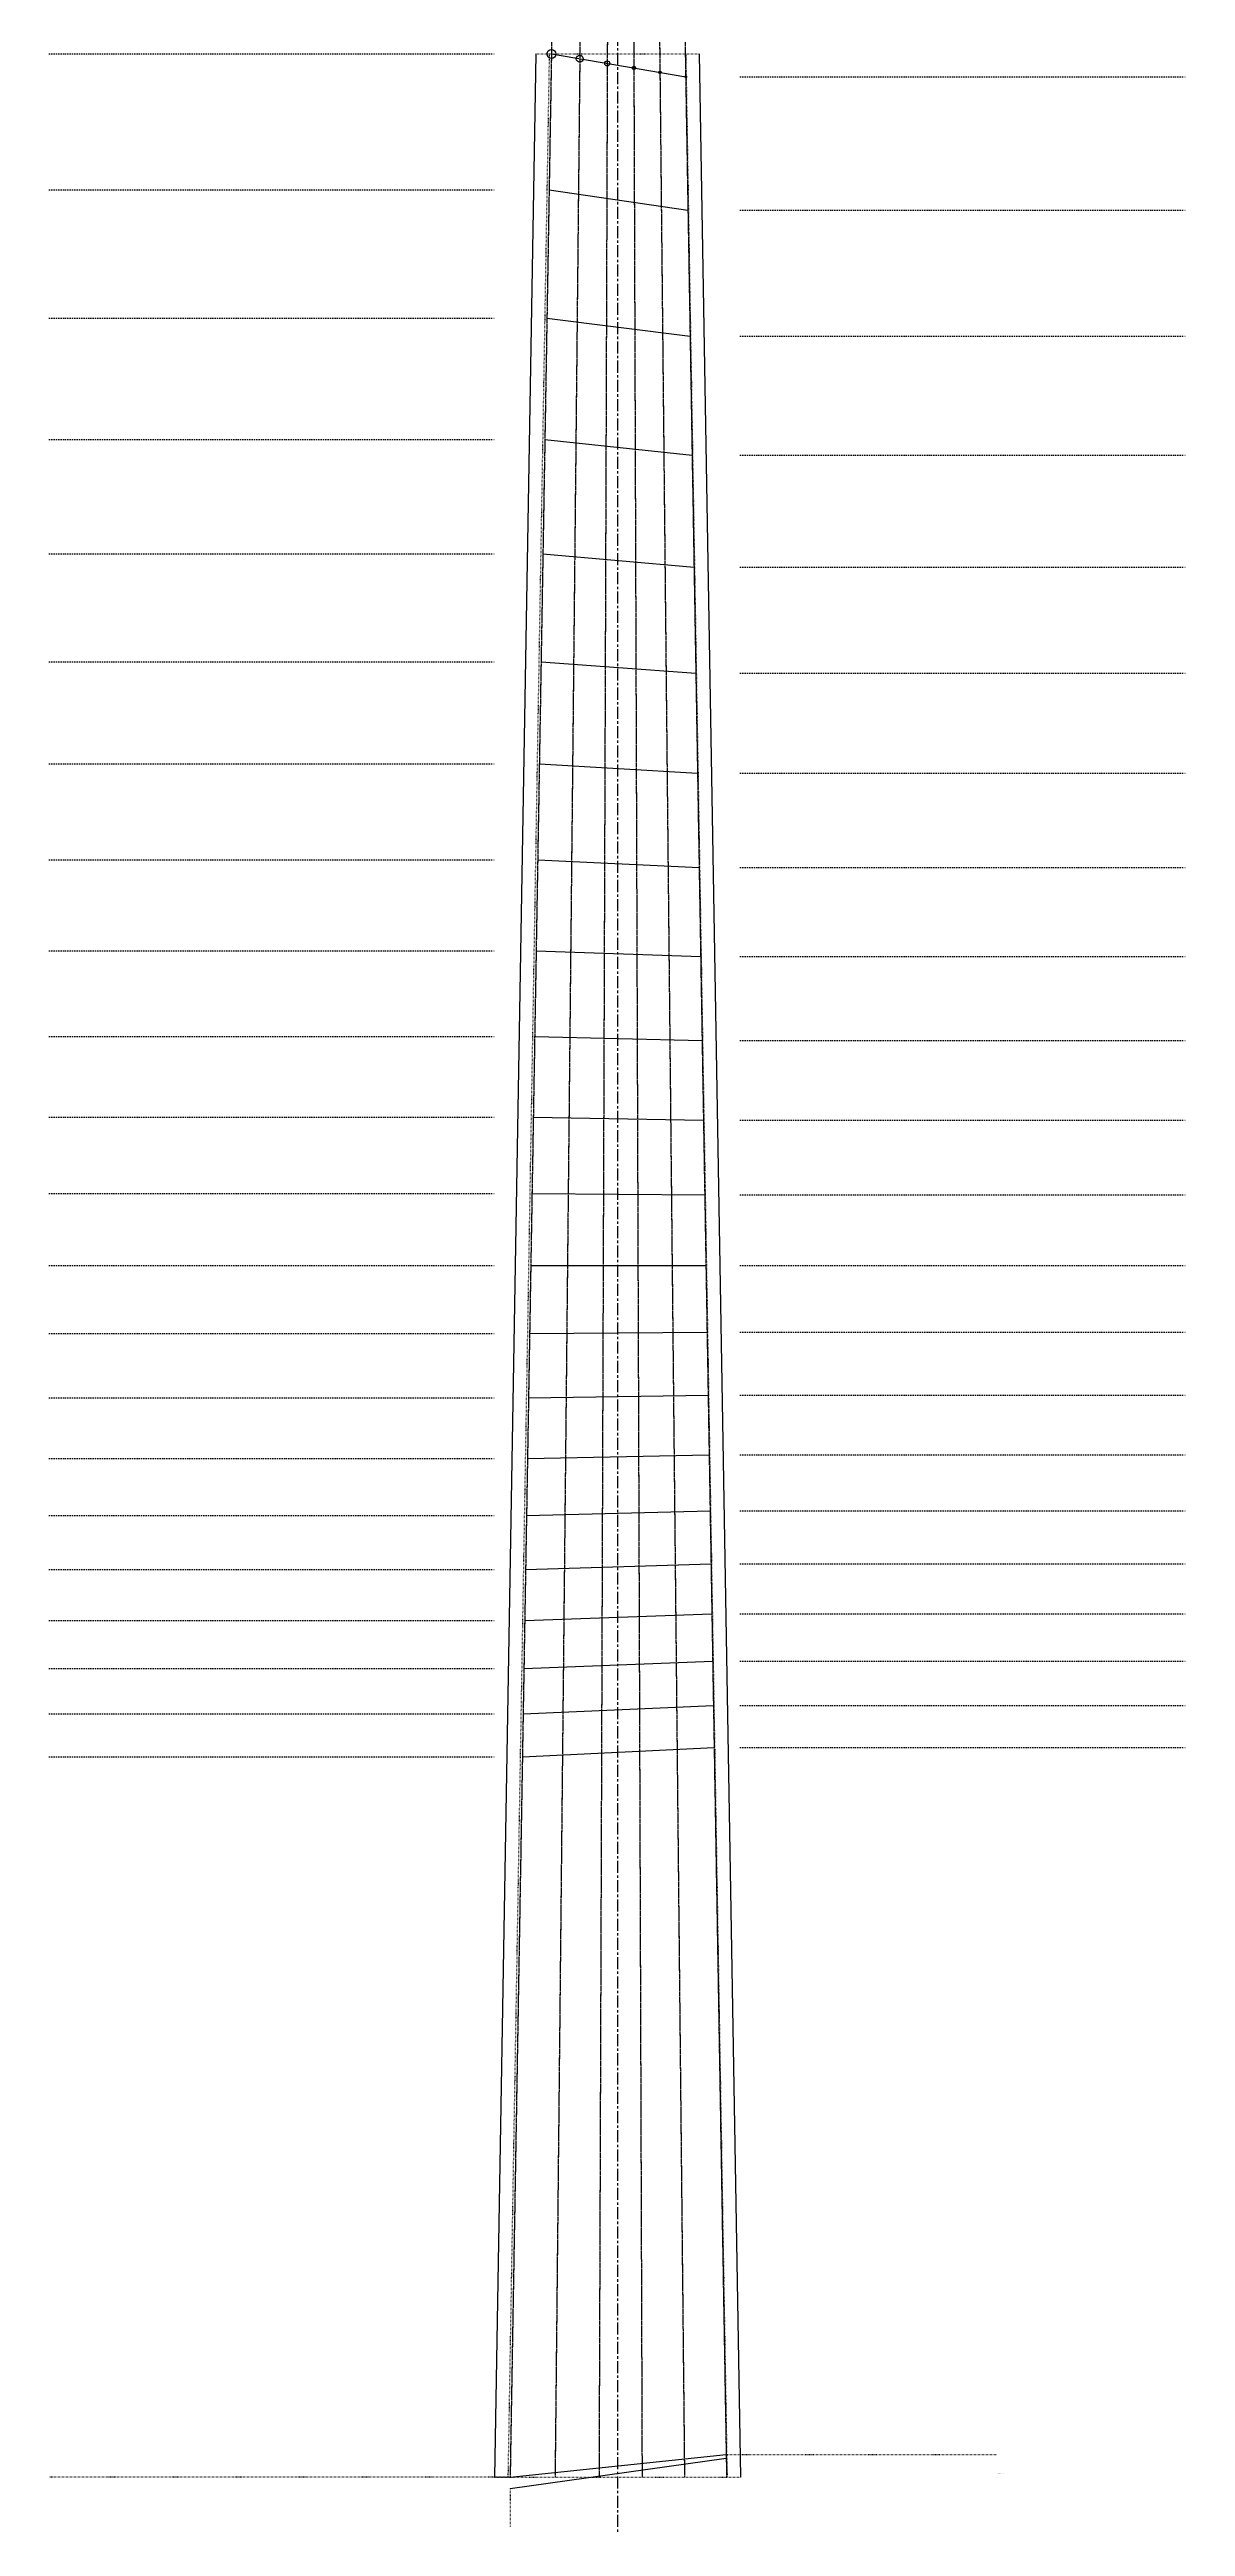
# Model space of a CAD drawing. Header units: millimetres. Extents: x 0 to 300, y -150 to 1050.
# Drawn here: x 0 to 300, y 97 to 751 of the extents above; entities that cross this region are included whole.
import ezdxf

# ---------------------------------------------------------------- set-up
doc = ezdxf.new("R2010")
doc.units = ezdxf.units.MM
for name, pattern in [('CENTER', [5.08, 3.175, -0.635, 0.635, -0.635]), ('DASHED', [1.524, 1.27, -0.254]), ('DASHED2', [0.762, 0.635, -0.127]), ('DOT', [0.508, 0, -0.508]), ('DOT2', [0.254, 0, -0.254])]:
    doc.linetypes.add(name, pattern=pattern)
doc.styles.add('OpenSans', font='OpenSans-Regular.ttf')

msp = doc.modelspace()

# ---------------------------------------------------------------- linework, layer by layer
at = {"linetype": 'CENTER'}
msp.add_line((150, 1050), (150, -150), dxfattribs=at)
at = {"linetype": 'DASHED'}
for p, q in [((135.96, 950), (121.64, 110)), ((142.1, 950), (133.51, 110)), ((147.99, 950), (145.12, 110)), ((153.63, 950), (156.49, 110)), ((159.11, 950), (167.7, 110)), ((164.49, 950), (178.81, 110))]:
    msp.add_line(p, q, dxfattribs=at)
at = {"linetype": 'DASHED2'}
for p, q in [((135.96, 950), (121.64, 110)), ((142.1, 950), (133.51, 110)), ((147.99, 950), (145.12, 110)), ((153.63, 950), (156.49, 110)), ((159.11, 950), (167.7, 110)), ((164.49, 950), (178.81, 110))]:
    msp.add_line(p, q, dxfattribs=at)
at = {"linetype": 'DOT'}
for p, q in [((0, 750), (117.5, 750)), ((182.5, 744), (300, 744)), ((0, 714.08), (117.5, 714.08)), ((182.5, 708.75), (300, 708.75)), ((0, 680.18), (117.5, 680.18)), ((182.5, 675.48), (300, 675.48)), ((0, 648.17), (117.5, 648.17)), ((182.5, 644.08), (300, 644.08)), ((0, 617.97), (117.5, 617.97)), ((182.5, 614.44), (300, 614.44)), ((0, 589.46), (117.5, 589.46)), ((182.5, 586.47), (300, 586.47)), ((0, 562.55), (117.5, 562.55)), ((182.5, 560.06), (300, 560.06)), ((0, 537.15), (117.5, 537.15)), ((182.5, 535.14), (300, 535.14)), ((0, 513.17), (117.5, 513.17)), ((182.5, 511.62), (300, 511.62)), ((0, 490.55), (117.5, 490.55)), ((182.5, 489.41), (300, 489.41)), ((0, 469.19), (117.5, 469.19)), ((182.5, 468.45), (300, 468.45)), ((0, 449.03), (117.5, 449.03)), ((182.5, 448.67), (300, 448.67)), ((0, 430), (117.5, 430)), ((182.5, 430), (300, 430)), ((182.5, 412.38), (300, 412.38)), ((0, 412.04), (117.5, 412.04)), ((0, 395.09), (117.5, 395.09)), ((182.5, 395.74), (300, 395.74)), ((182.5, 380.04), (300, 380.04)), ((0, 379.09), (117.5, 379.09)), ((0, 363.98), (117.5, 363.98)), ((182.5, 365.22), (300, 365.22)), ((0, 349.73), (117.5, 349.73)), ((182.5, 351.23), (300, 351.23)), ((0, 336.27), (117.5, 336.27)), ((182.5, 338.03), (300, 338.03)), ((0, 323.57), (117.5, 323.57)), ((182.5, 325.57), (300, 325.57)), ((0, 311.59), (117.5, 311.59)), ((182.5, 313.81), (300, 313.81)), ((182.5, 302.71), (300, 302.71)), ((0, 300.27), (117.5, 300.27))]:
    msp.add_line(p, q, dxfattribs=at)
for p, q in [((128.41, 750), (117.5, 110)), ((132.55, 750), (168.01, 744)), ((171.59, 750), (182.5, 110)), ((131.94, 714.08), (168.61, 708.75)), ((131.36, 680.18), (169.17, 675.48)), ((130.82, 648.17), (169.71, 644.08)), ((130.3, 617.97), (170.21, 614.44)), ((129.82, 589.46), (170.69, 586.47)), ((129.36, 562.55), (171.14, 560.06)), ((128.93, 537.15), (171.57, 535.14)), ((128.52, 513.17), (171.97, 511.62)), ((128.13, 490.55), (172.35, 489.41)), ((127.77, 469.19), (172.7, 468.45)), ((127.42, 449.03), (173.04, 448.67)), ((127.1, 430), (173.36, 430)), ((126.79, 412.04), (173.66, 412.38)), ((126.5, 395.09), (173.94, 395.74)), ((126.23, 379.09), (174.21, 380.04)), ((125.97, 363.98), (174.46, 365.22)), ((125.73, 349.73), (174.7, 351.23)), ((125.5, 336.27), (174.93, 338.03)), ((125.28, 323.57), (175.14, 325.57)), ((125.08, 311.59), (175.34, 313.81)), ((124.89, 300.27), (175.53, 302.71)), ((121.64, 110), (178.71, 116)), ((121.64, 107), (178.71, 115))]:
    msp.add_line(p, q)
at = {"linetype": 'DOT2'}
for p, q in [((131.97, 750), (121.06, 110)), ((128.41, 750), (171.59, 750)), ((168.03, 750), (178.94, 110)), ((178.71, 116), (250, 116)), ((121.64, 110), (0, 110)), ((117.5, 110), (182.5, 110)), ((121.64, 107), (121.64, 97))]:
    msp.add_line(p, q, dxfattribs=at)
for centre, radius in [((132.55, 750), 1.17), ((140.04, 748.73), 0.914), ((147.29, 747.51), 0.66), ((154.32, 746.32), 0.432), ((161.2, 745.15), 0.33), ((168.01, 744), 0.254)]:
    msp.add_circle(centre, radius)

# ---------------------------------------------------------------- texts
at = {"char_height": 0.1, "attachment_point": 1, "style": 'OpenSans'}
for s, insert in [('0 : 0.0 mm', (50, 750)), ('0 : 6.0 mm', (260, 744)), ('1 : 35.92 mm', (50, 714.08)), ('1 : 41.247 mm', (260, 708.75)), ('2 : 69.825 mm', (50, 680.18)), ('2 : 74.516 mm', (260, 675.48)), ('3 : 101.826 mm', (50, 648.17)), ('3 : 105.917 mm', (260, 644.08)), ('4 : 132.032 mm', (50, 617.97)), ('4 : 135.556 mm', (260, 614.44)), ('5 : 160.542 mm', (50, 589.46)), ('5 : 163.532 mm', (260, 586.47)), ('6 : 187.452 mm', (50, 562.55)), ('6 : 189.937 mm', (260, 560.06)), ('7 : 212.851 mm', (50, 537.15)), ('7 : 214.86 mm', (260, 535.14)), ('8 : 236.825 mm', (50, 513.17)), ('8 : 238.385 mm', (260, 511.62)), ('9 : 259.454 mm', (50, 490.55)), ('9 : 260.589 mm', (260, 489.41)), ('10 : 280.812 mm', (50, 469.19)), ('10 : 281.547 mm', (260, 468.45)), ('11 : 300.972 mm', (50, 449.03)), ('11 : 301.329 mm', (260, 448.67)), ('12 : 320.0 mm', (50, 430)), ('12 : 320.0 mm', (260, 430)), ('13 : 337.623 mm', (260, 412.38)), ('13 : 337.96 mm', (50, 412.04)), ('14 : 354.912 mm', (50, 395.09)), ('14 : 354.258 mm', (260, 395.74)), ('15 : 369.959 mm', (260, 380.04)), ('15 : 370.913 mm', (50, 379.09)), ('16 : 386.016 mm', (50, 363.98)), ('16 : 384.778 mm', (260, 365.22)), ('17 : 400.271 mm', (50, 349.73)), ('17 : 398.766 mm', (260, 351.23)), ('18 : 413.726 mm', (50, 336.27)), ('18 : 411.968 mm', (260, 338.03)), ('19 : 426.426 mm', (50, 323.57)), ('19 : 424.43 mm', (260, 325.57)), ('20 : 438.413 mm', (50, 311.59)), ('20 : 436.192 mm', (260, 313.81)), ('21 : 447.294 mm', (260, 302.71)), ('21 : 449.727 mm', (50, 300.27)), ('634.0 mm', (250, 116)), ('640.0 mm', (50, 110)), ('Compensación multiescala:6.0 mm', (250, 111)), ('Puente con entonación', (121.64, 100))]:
    msp.add_mtext(s, dxfattribs=dict(at, insert=insert))

doc.saveas('drawing.dxf')
